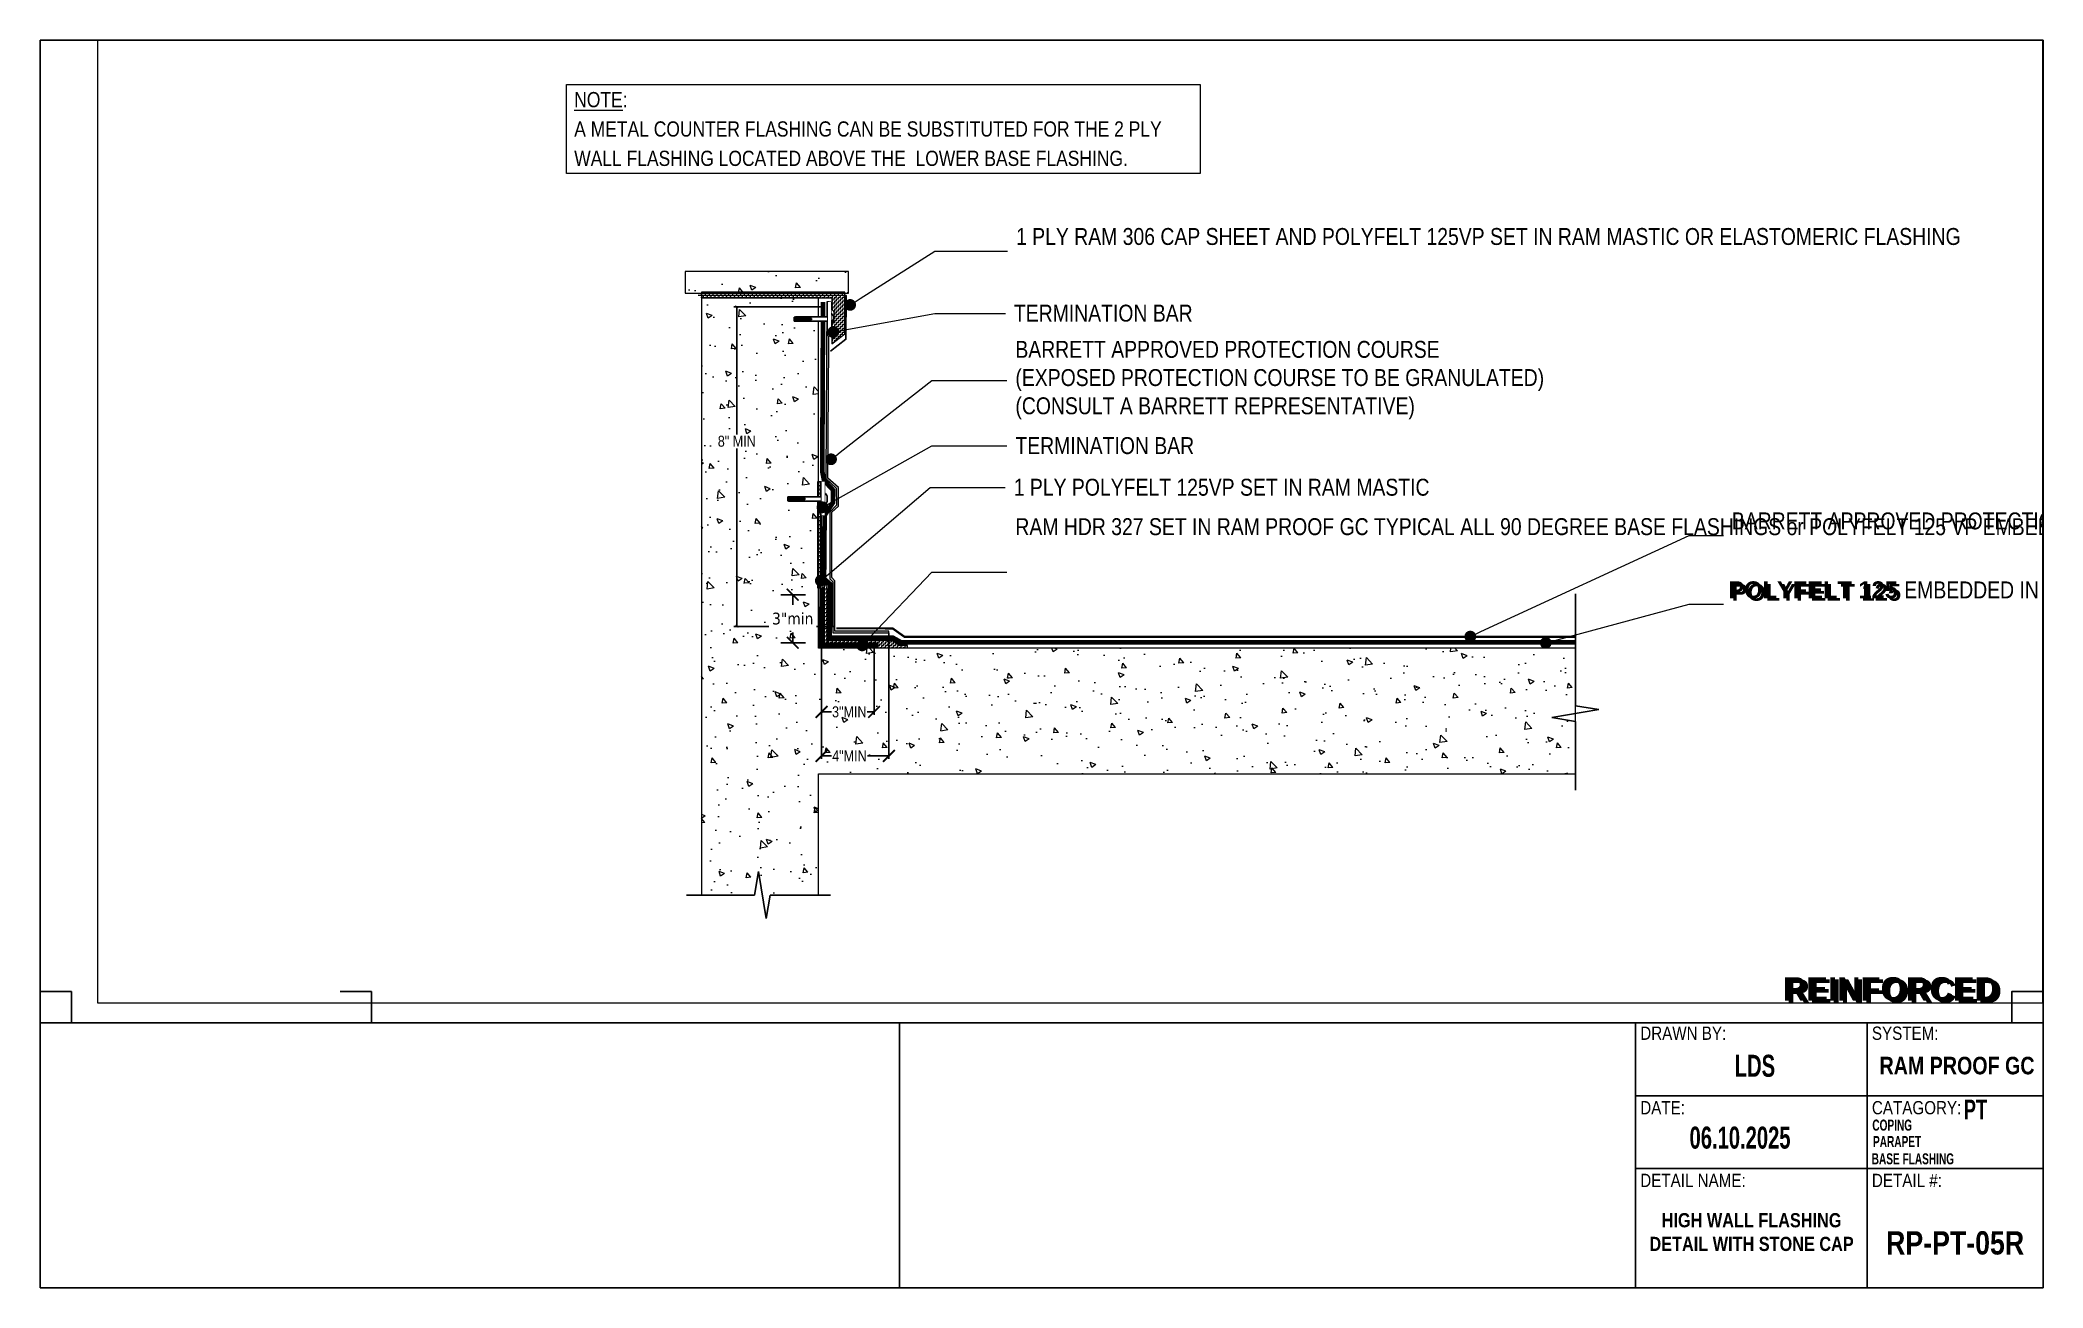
# Paper-space layout '11x17' of a CAD drawing. Header units: inches. Extents: x 0.6 to 16.6, y 0.6 to 10.6.
# The model-space entities are those that its viewports show. They can reach past a viewport. Long polylines and large blocks are cut down to what shows.
import ezdxf
from ezdxf import colors
from ezdxf.entities.mleader import LeaderData, LeaderLine
from ezdxf.math import Vec2, Vec3

# ---------------------------------------------------------------- set-up
doc = ezdxf.new("R2010")
doc.units = ezdxf.units.IN
doc.header["$MEASUREMENT"] = 0
doc.set_wipeout_variables(frame=1)
doc.linetypes.add('Dashed - Dense', pattern=[0.8, 0.5, -0.3])
doc.linetypes.add('Wipeout_Contour', pattern=[39.370079, 0, -39.370079])
for name, color, linetype, lineweight in [('Dimensions', 20, 'Continuous', 0), ('Drainage Mat', 191, 'Continuous', 0), ('Others', 190, 'Continuous', 0), ('RAM HDR 327', 63, 'Continuous', 0), ('Ram Mastic', 191, 'Continuous', 0), ('RamProof SYSTEM MESH', 7, 'Continuous', 0), ('Text', 20, 'Continuous', 0), ('Title Block Text', 20, 'Continuous', 0)]:
    doc.layers.add(name, color=color, linetype=linetype, lineweight=lineweight)
for name, color, linetype in [('Fastener', 94, 'Continuous'), ('SELF ADHERING BUTYL FLASHING TAPE', 10, 'Continuous'), ('Title Block Lines', 7, 'Continuous')]:
    doc.layers.add(name, color=color, linetype=linetype)
doc.layers.add('Metal', color=17, linetype='Continuous', true_color=0x803345)
doc.layers.add('Protection Course', color=99, linetype='Dashed - Dense', lineweight=0, true_color=0x216123)
doc.layers.add('RamProof SYSTEM LIQUID', color=140, linetype='Continuous', lineweight=0, true_color=0x00bfff)
doc.styles.add('Annotative', font='tahoma.ttf')
doc.styles.add('GENERATED_STYLE_1', font='ARIALN.TTF')
doc.styles.add('GENERATED_STYLE_6', font='ARIALNB.TTF')
doc.styles.add('GENERATED_STYLE_8', font='ARIALNB.TTF', dxfattribs={"width": 0.8})
doc.styles.get("Standard").update_dxf_attribs({"font": 'ARIALN.TTF'})
doc.dimstyles.new('Annotative', dxfattribs={"dimscale": 0, "dimtxt": 0.09375, "dimasz": 0.09375, "dimexe": 0.09375, "dimexo": 0.09375, "dimgap": 0.0625, "dimtad": 0, "dimtih": 1, "dimtoh": 1, "dimlfac": -1, "dimzin": 3, "dimdsep": 46, "dimlunit": 4, "dimtxsty": 'Annotative', "dimblk": 'ARCHTICK', "dimcen": 0.09, "dimclrd": 256, "dimclre": 256, "dimclrt": 256, "dimadec": 0, "dimazin": 2, "dimtfac": 1, "dimtix": 1, "dimtofl": 0, "dimtmove": 1, "dimatfit": 1, "dimldrblk": 'CLOSEDBLANK', "dimfxl": 1, "dimtfill": 1, "dimtolj": 1, "dimtzin": 0, "dimarcsym": 0})
doc.dimstyles.get("Standard").update_dxf_attribs({"dimtxt": 0.18, "dimasz": 0.18, "dimexe": 0.18, "dimexo": 0.0625, "dimgap": 0.09, "dimtad": 0, "dimtih": 1, "dimtoh": 1, "dimdec": 4, "dimzin": 0, "dimdsep": 46, "dimtxsty": 'Standard', "dimcen": 0.09, "dimadec": 0, "dimazin": 0, "dimtfac": 1, "dimtdec": 4, "dimtofl": 0, "dimtmove": 0, "dimatfit": 3, "dimfxl": 1, "dimtolj": 1, "dimtzin": 0, "dimarcsym": 0})
pattern_1 = [(0, (-459.41706, 23.71209), (0.125, 0.125), [0.125, -0.125]), (90, (-459.29206, 23.71209), (-0.125, 0.125), [0.125, -0.125])]

psp = doc.layouts.new('11x17')

# ---------------------------------------------------------------- texts
at = {"layer": 'RamProof SYSTEM LIQUID', "linetype": 'Continuous', "insert": (13.928, 2.88), "char_height": 0.18612, "width": 2.30042, "attachment_point": 7, "style": 'GENERATED_STYLE_6'}
psp.add_mtext('\\A1;\\pxqr;{\\fArial|b1|i0|c0|p34;REINFORCED}', dxfattribs=at)
at = {"layer": 'Text', "linetype": 'Continuous', "insert": (13.899, 2.897), "char_height": 0.18612, "width": 2.30042, "attachment_point": 7, "style": 'GENERATED_STYLE_6'}
psp.add_mtext('\\A1;\\pxqr;{\\fArial|b1|i0|c0|p34;REINFORCED}', dxfattribs=at)
at = {"layer": 'Text', "linetype": 'Continuous', "insert": (15.354, 1.861), "char_height": 0.08785, "attachment_point": 8, "style": 'GENERATED_STYLE_8'}
psp.add_mtext('\\A1;\\pxqc;COPING', dxfattribs=at)
at = {"layer": 'Title Block Text', "linetype": 'Continuous', "attachment_point": 8, "style": 'GENERATED_STYLE_8'}
for s, insert, char_height in [('\\A1;\\pxqc;LDS', (14.259, 2.289), 0.17569), ('\\A1;{\\fArial|b1|i0|c0|p34;RAM PROOF GC}', (15.871, 2.309), 0.14028), ('\\A1;\\pxqc;PT', (16.018, 1.951), 0.15872), ('\\A1;06.10.2025', (14.14, 1.716), 0.17569), ('\\A1;\\pxqc;PARAPET', (15.393, 1.731), 0.08785), ('\\A1;\\pxqc;BASE FLASHING', (15.519, 1.592), 0.08785)]:
    psp.add_mtext(s, dxfattribs=dict(at, insert=insert, char_height=char_height))
at = {"layer": 'Title Block Text', "linetype": 'Continuous', "style": 'GENERATED_STYLE_6'}
for s, insert, char_height, width, attachment_point in [('\\A1;HIGH WALL FLASHING DETAIL WITH STONE CAP', (14.232, 1.204), 0.11329, 1.86694, 2), ('\\A1;RP-PT-05R', (15.305, 0.871), 0.18612, 0.9255, 7)]:
    psp.add_mtext(s, dxfattribs=dict(at, insert=insert, char_height=char_height, width=width, attachment_point=attachment_point))

msp = doc.modelspace()

# ---------------------------------------------------------------- texts
at = {"layer": 'RamProof SYSTEM LIQUID', "insert": (66.70142, 22.03178), "char_height": 1.08, "attachment_point": 1}
msp.add_mtext('{\\fArial|b1|i0|c0|p34;\\C140;\\c16760576;POLYFELT 125}', dxfattribs=at)
at = {"layer": 'RamProof SYSTEM MESH', "insert": (66.49833, 22.19214), "char_height": 1.08, "width": 12.6796619, "attachment_point": 1}
msp.add_mtext('{\\fArial|b1|i0|c0|p34;POLYFELT 125}', dxfattribs=at)
at = {"layer": 'Text', "linetype": 'Continuous', "insert": (-7.16492, 48.68762), "char_height": 0.97222222, "width": 39.4566205, "attachment_point": 7, "line_spacing_factor": 1.156004, "style": 'GENERATED_STYLE_1', "bg_fill": 16, "box_fill_scale": 1.5, "bg_fill_color": 256, "bg_fill_transparency": 0}
msp.add_mtext('\\A1;\\pxql;{\\LNOTE}:\\P\\pq*;A METAL COUNTER FLASHING CAN BE SUBSTITUTED FOR THE 2 PLY WALL FLASHING LOCATED ABOVE THE  LOWER BASE FLASHING.', dxfattribs=at)

# ---------------------------------------------------------------- blocks, each defined once
blk = doc.blocks.new('Barrett Title Block LDS')
h = blk.add_hatch()
h.set_pattern_fill('HONEY', color=160, scale=2)
h.set_pattern_definition([(0, (-14.79494, -0.4674), (0.375, 0.2165064), [0.25, -0.5]), (120, (-14.79494, -0.4674), (-0.375, 0.2165064), [0.25, -0.5]), (60, (-14.79494, -0.4674), (8e-17, 0.4330127), [-0.5, 0.25])])
h.paths.add_polyline_path([(7.134, 2.152), (7.147, 2.152), (7.147, 2.143), (7.134, 2.143)])
at = {"layer": 'Ram Mastic'}
h = blk.add_hatch(dxfattribs=at)
h.set_pattern_fill('HONEY', color=256, scale=1.714998)
h.set_pattern_definition([(0, (-13.46107, 1.3637), (0.3215622, 0.185654), [0.214375, -0.4287496]), (120, (-13.46107, 1.3637), (-0.3215622, 0.185654), [0.214375, -0.4287496]), (60, (-13.46107, 1.3637), (7e-17, 0.371308), [-0.4287496, 0.214375])])
h.paths.add_polyline_path([(3.733, 2.342), (3.773, 2.342), (3.773, 2.31), (3.733, 2.31)])
h = blk.add_hatch(dxfattribs=at)
h.set_pattern_fill('HONEY', color=256, scale=1.714998)
h.set_pattern_definition([(0, (-13.63047, 0.7278), (0.3215622, 0.185654), [0.214375, -0.4287496]), (120, (-13.63047, 0.7278), (-0.3215622, 0.185654), [0.214375, -0.4287496]), (60, (-13.63047, 0.7278), (7e-17, 0.371308), [-0.4287496, 0.214375])])
h.paths.add_polyline_path([(3.458, 0.971), (3.498, 0.971), (3.498, 0.916), (3.458, 0.916)])
at = {"layer": 'SELF ADHERING BUTYL FLASHING TAPE', "linetype": 'Continuous'}
h = blk.add_hatch(dxfattribs=at)
h.set_pattern_fill('ANSI31', color=30)
h.set_pattern_definition([(45, (0.74292, 1.41906), (-0.0883883, 0.0883883), [])])
h.paths.add_polyline_path([(6.83, 1.08), (6.835, 1.068), (6.838, 1.057), (6.86, 1.066), (6.858, 1.074), (6.853, 1.086), (6.847, 1.099), (6.838, 1.106), (6.818, 1.099), (6.824, 1.093)])
h = blk.add_hatch(dxfattribs=at)
h.set_pattern_fill('ANSI31', color=30)
h.set_pattern_definition([(45, (0.74292, 1.26022), (-0.0883883, 0.0883883), [])])
h.paths.add_polyline_path([(6.83, 0.921), (6.835, 0.909), (6.838, 0.898), (6.86, 0.908), (6.858, 0.915), (6.853, 0.927), (6.847, 0.94), (6.838, 0.947), (6.818, 0.94), (6.824, 0.934)])
at = {"layer": 'Title Block Lines', "linetype": 'Continuous'}
for p, q in [((16.489, 10.488), (0.51, 10.488)), ((0.51, 10.488), (0.51, 0.533)), ((7.367, 2.647), (16.489, 2.647)), ((13.238, 0.533), (13.238, 2.647)), ((15.086, 0.533), (15.086, 2.647)), ((0.51, 0.533), (16.489, 0.533)), ((3.948, 0.533), (13.903, 0.533))]:
    blk.add_line(p, q, dxfattribs=at)
at = {"layer": 'Title Block Lines'}
for points in [[(16.489, 10.488), (16.489, 0.533)], [(7.367, 2.647), (0.51, 2.647)], [(7.367, 2.647), (7.367, 0.533)], [(13.238, 2.647), (13.238, 0.533)], [(16.489, 2.287), (16.489, 1.41)], [(16.489, 2.287), (16.489, 0.533)], [(16.489, 2.066), (13.238, 2.066)], [(16.489, 1.486), (13.238, 1.486)]]:
    blk.add_lwpolyline(points, dxfattribs=at)
at = {"layer": 'Title Block Lines', "linetype": 'Continuous', "char_height": 0.10572, "attachment_point": 1, "style": 'GENERATED_STYLE_1'}
for s, insert in [('\\A1;\\pxql;DRAWN BY:', (13.276, 2.618)), ('\\A1;\\pxql;SYSTEM:', (15.124, 2.618)), ('\\A1;\\pxql;DATE:', (13.276, 2.024)), ('\\A1;\\pxql;CATAGORY:', (15.124, 2.024)), ('\\A1;\\pxql;DETAIL NAME:', (13.276, 1.444)), ('\\A1;\\pxql;DETAIL #:', (15.124, 1.444))]:
    blk.add_mtext(s, dxfattribs=dict(at, insert=insert))
blk = doc.blocks.new('_ArchTick')
at = {"color": 0, "linetype": 'ByBlock', "const_width": 0.15}
blk.add_lwpolyline([(-0.5, -0.5), (0.5, 0.5)], dxfattribs=at)
blk = doc.blocks.new('*D10')
at = {"layer": 'Defpoints', "color": 0, "transparency": 16777216}
for p in [(3.21, 39.72), (8.66, 39.72), (9.48, 19.32)]:
    blk.add_point(p, dxfattribs=at)
at = {"layer": 'Dimensions', "color": 0, "lineweight": -2, "transparency": 16777216}
for p, q in [((8.6, 39.72), (3.03, 39.72)), ((3.21, 39.72), (3.21, 31.57)), ((3.21, 19.32), (3.21, 30.68)), ((9.42, 19.32), (3.03, 19.32))]:
    blk.add_line(p, q, dxfattribs=at)
at = {"layer": 'Dimensions', "color": 0, "lineweight": -2, "transparency": 16777216, "xscale": 0.18, "yscale": 0.18, "zscale": 0.18}
for p, rotation in [((3.21, 39.72), 90), ((3.21, 19.32), 270)]:
    blk.add_blockref('_ArchTick', p, dxfattribs=dict(at, rotation=rotation))
at = {"layer": 'Dimensions', "color": 0, "transparency": 16777216, "insert": (3.21, 31.13), "char_height": 0.7, "attachment_point": 5}
blk.add_mtext('\\A1;8" MIN', dxfattribs=at)
blk = doc.blocks.new('*D8')
at = {"layer": 'Defpoints', "color": 0, "transparency": 16777216}
for p in [(8.62, 18.29), (12.92, 18.96), (12.92, 11.05)]:
    blk.add_point(p, dxfattribs=at)
at = {"layer": 'Dimensions', "color": 0, "lineweight": -2, "transparency": 16777216}
for p, q in [((8.62, 18.22), (8.62, 10.87)), ((12.92, 18.9), (12.92, 10.87)), ((8.62, 11.05), (9.25, 11.05)), ((12.92, 11.05), (11.55, 11.05))]:
    blk.add_line(p, q, dxfattribs=at)
at = {"layer": 'Dimensions', "color": 0, "lineweight": -2, "transparency": 16777216, "xscale": 0.75, "yscale": 0.75, "zscale": 0.75, "rotation": 180}
blk.add_blockref('_ArchTick', (8.62, 11.05), dxfattribs=at)
at = {"layer": 'Dimensions', "color": 0, "lineweight": -2, "transparency": 16777216, "xscale": 0.75, "yscale": 0.75, "zscale": 0.75}
blk.add_blockref('_ArchTick', (12.92, 11.05), dxfattribs=at)
at = {"layer": 'Dimensions', "color": 0, "transparency": 16777216, "insert": (10.4, 11.05), "char_height": 0.7, "attachment_point": 5}
blk.add_mtext('\\A1;4"MIN', dxfattribs=at)
blk = doc.blocks.new('*D9')
at = {"layer": 'Defpoints', "color": 0, "transparency": 16777216}
for p in [(8.62, 18.29), (11.97, 18.24), (11.97, 13.86)]:
    blk.add_point(p, dxfattribs=at)
at = {"layer": 'Dimensions', "color": 0, "lineweight": -2, "transparency": 16777216}
for p, q in [((8.62, 18.22), (8.62, 13.68)), ((11.97, 18.18), (11.97, 13.68)), ((8.62, 13.86), (9.25, 13.86)), ((11.97, 13.86), (11.53, 13.86))]:
    blk.add_line(p, q, dxfattribs=at)
at = {"layer": 'Dimensions', "color": 0, "lineweight": -2, "transparency": 16777216, "xscale": 0.75, "yscale": 0.75, "zscale": 0.75, "rotation": 180}
blk.add_blockref('_ArchTick', (8.62, 13.86), dxfattribs=at)
at = {"layer": 'Dimensions', "color": 0, "lineweight": -2, "transparency": 16777216, "xscale": 0.75, "yscale": 0.75, "zscale": 0.75}
blk.add_blockref('_ArchTick', (11.97, 13.86), dxfattribs=at)
at = {"layer": 'Dimensions', "color": 0, "transparency": 16777216, "insert": (10.39, 13.86), "char_height": 0.7, "attachment_point": 5}
blk.add_mtext('\\A1;3"MIN', dxfattribs=at)
blk = doc.blocks.new('zamac')
blk.add_wipeout([(-2.34, 0.12), (-2.27, 0.14), (0, 0.14), (0, -0.14), (-2.27, -0.14), (-2.34, -0.12)])
at = {"color": 0, "linetype": 'Continuous', "ltscale": 1.75}
for points in [[(-2.27, 0.04), (-2.27, 0.14), (-2.34, 0.12), (-2.34, -0.12), (-2.27, -0.14), (-2.27, -0.04)], [(-2.34, -0.04), (-1.25, -0.04), (-1.25, 0.04), (-2.34, 0.04)], [(-2.27, 0.14), (0, 0.14)], [(0, -0.14), (-2.27, -0.14)]]:
    blk.add_lwpolyline(points, dxfattribs=at)
blk.add_lwpolyline([(0, -0.35), (0, 0.35), (0.02, 0.35, -0.236068), (0.05, 0.34), (0.15, 0.21, -0.162278), (0.16, 0.18), (0.16, -0.18, -0.162278), (0.15, -0.21), (0.05, -0.34, -0.236068), (0.02, -0.35)], format="xyb", close=True, dxfattribs=at)
blk = doc.blocks.new('flat term')
at = {"layer": 'Fastener'}
blk.add_blockref('zamac', (476.02, 15.02), dxfattribs=at)
at = {"layer": 'Drainage Mat'}
blk.add_lwpolyline([(476.02, 13.96), (475.83, 13.96), (475.83, 16.12), (476.02, 16.12)], close=True, dxfattribs=at)
blk.add_wipeout([(476.02, 13.96), (475.83, 13.96), (475.83, 16.12), (476.02, 16.12)]).dxf.layer = 'Fastener'
blk = doc.blocks.new('*D11')
at = {"layer": 'Defpoints', "color": 0, "transparency": 16777216}
for p in [(8.35, 21.34), (6.78, 18.27), (8.35, 18.27)]:
    blk.add_point(p, dxfattribs=at)
at = {"layer": 'Dimensions', "lineweight": -2, "transparency": 16777216}
for p, q in [((7.6, 21.34), (6.03, 21.34)), ((6.78, 21.34), (6.78, 20.7)), ((7.6, 18.27), (6.03, 18.27)), ((6.78, 18.27), (6.78, 18.92))]:
    blk.add_line(p, q, dxfattribs=at)
at = {"layer": 'Dimensions', "lineweight": -2, "transparency": 16777216, "xscale": 0.75, "yscale": 0.75, "zscale": 0.75}
for p, rotation in [((6.78, 21.34), 90), ((6.78, 18.27), 270)]:
    blk.add_blockref('_ArchTick', p, dxfattribs=dict(at, rotation=rotation))
at = {"layer": 'Dimensions', "transparency": 16777216, "insert": (6.78, 19.81), "char_height": 0.75, "attachment_point": 5, "style": 'Annotative', "bg_fill": 3, "box_fill_scale": 1.25, "bg_fill_color": 9, "bg_fill_true_color": 13158600, "bg_fill_transparency": 0}
blk.add_mtext('\\A1;3"min', dxfattribs=at)
blk = doc.blocks.new('_ClosedBlank')
at = {"color": 0, "linetype": 'ByBlock', "lineweight": -2}
for p, q in [((-1, 0.2), (0, 0)), ((-1, 0.2), (-1, -0.2)), ((0, 0), (-1, -0.2))]:
    blk.add_line(p, q, dxfattribs=at)
blk = doc.blocks.new('_Dot')
at = {"color": 0, "linetype": 'ByBlock', "lineweight": -2}
blk.add_line((-0.5, 0), (-1, 0), dxfattribs=at)
at = {"color": 0, "linetype": 'ByBlock', "const_width": 0.5}
blk.add_lwpolyline([(-0.25, 0, 1), (0.25, 0, 1)], format="xyb", close=True, dxfattribs=at)

# ---------------------------------------------------------------- dimensions: what is measured, and where the dimension line sits
at = {"layer": 'Dimensions'}
dim = msp.add_linear_dim(base=(3.20753, 39.72097), p1=(9.48048, 19.31956), p2=(8.66214, 39.72097), angle=90, text='8" MIN', dimstyle='Standard', override={"dimscale": 0, "dimtxt": 0.7, "dimblk1": 'ArchTick', "dimblk2": 'ArchTick', "dimsah": 1}, dxfattribs=at)
dim.commit()
dim.dimension.update_dxf_attribs({"geometry": '*D10', "text_midpoint": (3.20753, 31.12643), "dimtype": 160})
for base, p2, text, picture, middle in [((12.91905, 11.05199), (12.91905, 18.96145), '4"MIN', '*D8', (10.40037, 11.05199)), ((11.96812, 13.86144), (11.96812, 18.24096), '3"MIN', '*D9', (10.39233, 13.86144))]:
    dim = msp.add_linear_dim(base=base, p1=(8.61605, 18.28709), p2=p2, text=text, dimstyle='Standard', override={"dimtxt": 0.7, "dimasz": 0.75, "dimblk1": 'ArchTick', "dimblk2": 'ArchTick', "dimsah": 1}, dxfattribs=at)
    dim.commit()
    dim.dimension.update_dxf_attribs({"geometry": picture, "text_midpoint": middle, "dimtype": 160})

# ---------------------------------------------------------------- hatches: boundary and pattern name
at = {"layer": 'Others'}
h = msp.add_hatch(dxfattribs=at)
h.set_pattern_fill('CONCRETE___STRUCTURAL_0002', color=256, style=0, pattern_type=2)
h.set_pattern_definition([(130, (48.2873, 10.6982), (3.64368, 0.31878), [0.381, -4.191]), (185, (48.2873, 10.6982), (0.70486, 3.82114), [0.3048, -3.3528]), (79.5486, (47.9837, 10.6716), (-2.93883, 3.50235), [0.3238, -3.5618]), (133.816, (48.2873, 11.714), (5.4216, 0.84084), [0.5715, -6.2865]), (83.364, (47.8355, 11.644), (-4.7481, 4.9485), [0.4857, -5.3427]), (188.816, (48.2873, 11.714), (-4.7481, 4.9485), [0.4572, -5.0292]), (159, (47.7793, 11.4602), (3.03229, 2.0453), [0.381, -4.191]), (214, (47.7793, 11.4602), (-1.23604, 3.68376), [0.3048, -3.3528]), (108.5486, (47.5266, 11.2898), (-4.26833, 1.63845), [0.3238, -3.5618]), (142.5, (48.2873, 10.6982), (-0.061772, 1.6911), [0, -3.31216, 0, -3.4036, 0, -3.3655]), (172.5, (48.2873, 10.6982), (-1.336393, 2.00361), [0, -1.94056, 0, -3.23596, 0, -1.2827]), (212.5, (49.4202, 10.6982), (2.711818, 0.11458), [0, -1.27, 0, -3.9624, 0, -5.2578]), (222.5, (49.9282, 10.6982), (-2.96259, 0.50853), [0, -1.651, 0, -2.63144, 0, -3.7338])])
h.paths.add_polyline_path([(10.34214, 40.5841), (10.34214, 41.96193), (-0.07448, 41.96193), (-0.07448, 40.5841)])
h = msp.add_hatch(dxfattribs=at)
h.set_pattern_fill('CONCRETE___STRUCTURAL_0002', color=256, style=0, pattern_type=2)
h.set_pattern_definition([(130, (48.5373, 10.9482), (3.64368, 0.31878), [0.381, -4.191]), (185, (48.5373, 10.9482), (0.70486, 3.82114), [0.3048, -3.3528]), (79.5486, (48.2337, 10.9216), (-2.93883, 3.50235), [0.3238, -3.5618]), (133.816, (48.5373, 11.964), (5.4216, 0.84084), [0.5715, -6.2865]), (83.364, (48.0855, 11.894), (-4.7481, 4.9485), [0.4857, -5.3427]), (188.816, (48.5373, 11.964), (-4.7481, 4.9485), [0.4572, -5.0292]), (159, (48.0293, 11.7102), (3.03229, 2.0453), [0.381, -4.191]), (214, (48.0293, 11.7102), (-1.23604, 3.68376), [0.3048, -3.3528]), (108.5486, (47.7766, 11.5398), (-4.26833, 1.63845), [0.3238, -3.5618]), (142.5, (48.5373, 10.9482), (-0.061772, 1.6911), [0, -3.31216, 0, -3.4036, 0, -3.3655]), (172.5, (48.5373, 10.9482), (-1.336393, 2.00361), [0, -1.94056, 0, -3.23596, 0, -1.2827]), (212.5, (49.6702, 10.9482), (2.711818, 0.11458), [0, -1.27, 0, -3.9624, 0, -5.2578]), (222.5, (50.1782, 10.9482), (-2.96259, 0.50853), [0, -1.651, 0, -2.63144, 0, -3.7338])])
h.paths.add_polyline_path([(0.9574, 0.24511), (8.41841, 0.24511), (8.41841, 9.90551), (56.72982, 9.90551), (56.72982, 17.93584), (8.41841, 17.93584), (8.41841, 40.2753), (0.9574, 40.2753)])
at = {"layer": 'Protection Course'}
h = msp.add_hatch(dxfattribs=at)
h.set_pattern_fill('AGGREGAT', color=256, scale=0.3, pattern_type=2)
h.set_pattern_definition([(0, (-459.41706, 23.7121), (0.3, 0.3), [0.03, -0.045, 0.015, -0.045, 0.015, -0.15]), (0, (-459.26706, 23.7421), (0.3, 0.3), [0.015, -0.285]), (0, (-459.35706, 23.7571), (0.3, 0.3), [0.015, -0.03, 0.015, -0.24]), (0, (-459.20706, 23.7721), (0.3, 0.3), [0.03, -0.27]), (0, (-459.17706, 23.7871), (0.3, 0.3), [0.015, -0.285]), (0, (-459.26706, 23.8171), (0.3, 0.3), [0.03, -0.27]), (0, (-459.41706, 23.8321), (0.3, 0.3), [0.015, -0.03, 0.015, -0.075, 0.045, -0.12]), (0, (-459.20706, 23.8621), (0.3, 0.3), [0.03, -0.27]), (0, (-459.38706, 23.8771), (0.3, 0.3), [0.03, -0.015, 0.015, -0.12, 0.015, -0.105]), (0, (-459.40206, 23.8921), (0.3, 0.3), [0.015, -0.285]), (0, (-459.29706, 23.9071), (0.3, 0.3), [0.015, -0.015, 0.015, -0.255]), (0, (-459.34206, 23.9221), (0.3, 0.3), [0.015, -0.285]), (0, (-459.14706, 23.9371), (0.3, 0.3), [0.015, -0.285]), (0, (-459.28206, 23.9521), (0.3, 0.3), [0.015, -0.12, 0.015, -0.15]), (0, (-459.28206, 23.9671), (0.3, 0.3), [0.03, -0.27]), (0, (-459.22206, 23.9821), (0.3, 0.3), [0.03, -0.27]), (0, (-459.40206, 23.9971), (0.3, 0.3), [0.015, -0.18, 0.03, -0.075]), (90, (-459.41706, 23.8471), (-0.3, 0.3), [0.06, -0.06, 0.03, -0.15]), (90, (-459.40206, 23.8471), (-0.3, 0.3), [0.015, -0.105, 0.03, -0.15]), (90, (-459.38706, 23.7721), (-0.3, 0.3), [0.045, -0.255]), (90, (-459.37206, 23.7721), (-0.3, 0.3), [0.03, -0.27]), (90, (-459.35706, 23.7271), (-0.3, 0.3), [0.015, -0.18, 0.015, -0.015, 0.03, -0.045]), (90, (-459.32706, 23.7271), (-0.3, 0.3), [0.015, -0.105, 0.015, -0.165]), (90, (-459.31206, 23.8471), (-0.3, 0.3), [0.03, -0.045, 0.015, -0.015, 0.03, -0.165]), (90, (-459.29706, 23.7871), (-0.3, 0.3), [0.03, -0.165, 0.015, -0.09]), (90, (-459.28206, 23.7271), (-0.3, 0.3), [0.015, -0.015, 0.03, -0.24]), (90, (-459.25206, 23.9221), (-0.3, 0.3), [0.015, -0.285]), (90, (-459.23706, 23.9221), (-0.3, 0.3), [0.03, -0.03, 0.015, -0.015, 0.03, -0.18]), (90, (-459.22206, 23.7871), (-0.3, 0.3), [0.015, -0.015, 0.015, -0.03, 0.015, -0.21]), (90, (-459.17706, 23.8921), (-0.3, 0.3), [0.06, -0.24]), (90, (-459.16206, 23.8621), (-0.3, 0.3), [0.06, -0.045, 0.03, -0.165]), (90, (-459.14706, 23.7421), (-0.3, 0.3), [0.015, -0.045, 0.03, -0.21]), (90, (-459.13206, 23.7721), (-0.3, 0.3), [0.045, -0.255]), (45, (-459.29706, 23.71209), (0, 0.3), [0.021213, -0.40305107]), (45, (-459.13206, 23.72709), (0, 0.3), [0.021213, -0.36062507, 0.021213, -0.021213]), (45, (-459.32706, 23.74209), (0, 0.3), [0.021213, -0.169704, 0.021213, -0.21213407]), (45, (-459.25206, 23.74209), (0, 0.3), [0.021213, -0.33941207, 0.021213, -0.042426]), (45, (-459.23706, 23.74209), (0, 0.3), [0.042426, -0.169704, 0.042426, -0.16970807]), (45, (-459.31206, 23.77209), (0, 0.3), [0.02121, -0.19092, 0.02121, -0.02121, 0.02121, -0.14850407]), (45, (-459.16206, 23.78709), (0, 0.3), [0.021213, -0.021213, 0.021213, -0.36062507]), (45, (-459.37206, 23.80209), (0, 0.3), [0.021213, -0.254556, 0.021213, -0.12728207]), (45, (-459.13206, 23.83209), (0, 0.3), [0.02121, -0.02121, 0.02121, -0.084852, 0.02121, -0.25457207]), (45, (-459.31206, 23.87709), (0, 0.3), [0.021213, -0.40305107]), (45, (-459.38706, 23.89209), (0, 0.3), [0.0424263, -0.38183777]), (45, (-459.41706, 23.92209), (0, 0.3), [0.021213, -0.021213, 0.021213, -0.36062507]), (45, (-459.25206, 23.96709), (0, 0.3), [0.021213, -0.40305107]), (45, (-459.16206, 23.99709), (0, 0.3), [0.021213, -0.40305107]), (135, (-459.28206, 23.74209), (2e-17, 0.3), [0.021213, -0.40305107]), (135, (-459.26706, 23.74209), (2e-17, 0.3), [0.021213, -0.40305107]), (135, (-459.35706, 23.75709), (2e-17, 0.3), [0.021213, -0.084852, 0.042426, -0.27577307]), (135, (-459.41706, 23.75709), (2e-17, 0.3), [0.021213, -0.40305107]), (135, (-459.22206, 23.80209), (2e-17, 0.3), [0.021213, -0.16970562, 0.021213, -0.21213245]), (135, (-459.20706, 23.80209), (2e-17, 0.3), [0.02121, -0.12729, 0.02121, -0.12726, 0.02121, -0.10608407]), (135, (-459.38706, 23.81709), (2e-17, 0.3), [0.021213, -0.40305107]), (135, (-459.14706, 23.83209), (2e-17, 0.3), [0.04242, -0.106065, 0.02121, -0.02121, 0.02121, -0.21214907]), (135, (-459.34206, 23.87709), (2e-17, 0.3), [0.021213, -0.40305107]), (135, (-459.22206, 23.87709), (2e-17, 0.3), [0.0424263, -0.38183777]), (135, (-459.20706, 23.87709), (2e-17, 0.3), [0.021213, -0.40305107]), (135, (-459.29706, 23.90709), (2e-17, 0.3), [0.021213, -0.40305107]), (135, (-459.38706, 23.95209), (2e-17, 0.3), [0.021213, -0.40305107]), (135, (-459.14706, 23.95209), (2e-17, 0.3), [0.021213, -0.40305107]), (26.56505, (-459.38706, 23.71209), (0.3, 1e-10), [0.03354, -0.6372804]), (26.56505, (-459.41706, 23.74209), (0.3, 1e-10), [0.03354, -0.6372804]), (26.56505, (-459.41706, 23.75709), (0.3, 1e-10), [0.03354, -0.6372804]), (26.56505, (-459.34206, 23.75709), (0.3, 1e-10), [0.03354, -0.6372804]), (26.56505, (-459.35706, 23.81709), (0.3, 1e-10), [0.03354, -0.6372804]), (26.56505, (-459.35706, 23.83209), (0.3, 1e-10), [0.03354, -0.6372804]), (26.56505, (-459.29706, 23.89209), (0.3, 1e-10), [0.03354, -0.6372804]), (26.56505, (-459.28206, 23.90709), (0.3, 1e-10), [0.03354, -0.6372804]), (26.56505, (-459.40206, 23.93709), (0.3, 1e-10), [0.03354, -0.6372804]), (26.56505, (-459.31206, 23.93709), (0.3, 1e-10), [0.03354, -0.6372804]), (63.43495, (-459.16206, 23.71209), (2e-11, 0.3), [0.03354, -0.6372804]), (63.43495, (-459.23706, 23.75709), (2e-11, 0.3), [0.03354, -0.6372804]), (63.43495, (-459.28206, 23.78709), (2e-11, 0.3), [0.03354, -0.6372804]), (63.43495, (-459.23706, 23.83209), (2e-11, 0.3), [0.03354, -0.6372804]), (63.43495, (-459.22206, 23.83209), (2e-11, 0.3), [0.03354, -0.6372804]), (63.43495, (-459.32706, 23.87709), (2e-11, 0.3), [0.03354, -0.6372804]), (63.43495, (-459.35706, 23.89209), (2e-11, 0.3), [0.03354, -0.6372804]), (63.43495, (-459.23706, 23.95209), (2e-11, 0.3), [0.03354, -0.6372804]), (63.43495, (-459.35706, 23.98209), (2e-11, 0.3), [0.03354, -0.6372804]), (116.56505, (-459.40206, 23.89209), (-1e-10, 0.3), [0.03354, -0.6372804]), (116.56505, (-459.22206, 23.89209), (-1e-10, 0.3), [0.03354, -0.6372804]), (116.56505, (-459.41706, 23.90709), (-1e-10, 0.3), [0.03354, -0.6372804]), (116.56505, (-459.17706, 23.95209), (-1e-10, 0.3), [0.03354, -0.6372804]), (116.56505, (-459.37206, 23.96709), (-1e-10, 0.3), [0.03354, -0.6372804]), (116.56505, (-459.31206, 23.98209), (-1e-10, 0.3), [0.03354, -0.6372804]), (153.43495, (-459.29706, 23.71209), (-0.3, 1e-10), [0.03354, -0.6372804]), (153.43495, (-459.35706, 23.74209), (-0.3, 1e-10), [0.03354, -0.6372804]), (153.43495, (-459.14706, 23.75709), (-0.3, 1e-10), [0.03354, -0.6372804]), (153.43495, (-459.17706, 23.78709), (-0.3, 1e-10), [0.03354, -0.6372804]), (153.43495, (-459.29706, 23.81709), (-0.3, 1e-10), [0.03354, -0.6372804]), (153.43495, (-459.37206, 23.83209), (-0.3, 1e-10), [0.03354, -0.6372804]), (153.43495, (-459.28206, 23.83209), (-0.3, 1e-10), [0.03354, -0.6372804]), (153.43495, (-459.32706, 23.86209), (-0.3, 1e-10), [0.03354, -0.6372804]), (153.43495, (-459.32706, 23.93709), (-0.3, 1e-10), [0.03354, -0.6372804]), (153.43495, (-459.41706, 23.99709), (-0.3, 1e-10), [0.03354, -0.6372804]), (153.43495, (-459.23706, 23.99709), (-0.3, 1e-10), [0.03354, -0.6372804]), (153.43495, (-459.20706, 23.99709), (-0.3, 1e-10), [0.03354, -0.6372804])])
h.paths.add_polyline_path([(9.14306, 22.35982), (9.34401, 22.15934), (9.34401, 19.02269), (9.3463, 19.02269), (9.3463, 18.90021), (12.91905, 18.90021), (12.91905, 19.02269), (9.47474, 19.02269), (9.47474, 22.22591), (9.26767, 22.43249), (9.26767, 26.59807), (9.70026, 26.99339), (9.70704, 28.17571), (9.01525, 28.78286), (9.10261, 40.02332), (8.95151, 40.02671), (8.88653, 28.75011), (9.56133, 28.13918), (9.56884, 27.04491), (9.14382, 26.6126)])
at = {"layer": 'Ram Mastic'}
h = msp.add_hatch(dxfattribs=at)
h.set_pattern_fill('ZIGZAG', color=256)
h.set_pattern_definition(pattern_1)
h.paths.add_polyline_path([(8.57111, 28.54871), (8.35453, 28.54871), (8.35453, 21.78108), (8.77935, 21.78108), (8.77935, 18.27575), (8.97607, 18.27575), (8.97168, 21.93706), (8.57261, 22.23386)])
h = msp.add_hatch(dxfattribs=at)
h.set_pattern_fill('ZIGZAG', color=256)
h.set_pattern_definition(pattern_1)
h.paths.add_polyline_path([(14.11072, 18.10076), (13.58314, 18.10536), (13.12198, 18.40544), (8.97607, 18.41004), (8.97607, 18.27575), (12.2167, 18.27575), (12.2167, 17.95504), (14.11072, 17.95504)])

# ---------------------------------------------------------------- linework, layer by layer
at = {"linetype": 'Continuous'}
for p, q in [((56.72978, 21.40526), (56.72982, 14.25526)), ((56.72982, 14.25526), (58.22983, 14.00527)), ((58.22983, 14.00527), (55.22983, 13.50525)), ((55.22983, 13.50525), (56.72983, 13.25526)), ((56.72983, 13.25526), (56.72985, 8.8681))]:
    msp.add_line(p, q, dxfattribs=at)
at = {"layer": 'Metal', "linetype": 'Continuous'}
msp.add_lwpolyline([(9.18649, 36.87363), (10.17896, 37.64154), (10.18313, 40.43948), (0.74778, 40.45352)], dxfattribs=at)
at = {"layer": 'Others', "flags": 128}
for points in [[(10.34214, 40.5841), (10.34214, 41.96193), (-0.07448, 41.96193), (-0.07448, 40.5841)], [(0.9574, 0.24511), (8.41841, 0.24511), (8.41841, 9.90551), (56.72982, 9.90551), (56.72982, 17.93584), (8.41841, 17.93584), (8.41841, 40.2753), (0.9574, 40.2753)]]:
    msp.add_lwpolyline(points, close=True, dxfattribs=at)
at = {"layer": 'Protection Course', "linetype": 'Continuous', "flags": 128}
msp.add_lwpolyline([(9.14306, 22.35982), (9.34401, 22.15934), (9.34401, 19.02269), (9.3463, 19.02269), (9.3463, 18.90021), (12.91905, 18.90021), (12.91905, 19.02269), (9.47474, 19.02269), (9.47474, 22.22591), (9.26767, 22.43249), (9.26767, 26.59807), (9.70026, 26.99339), (9.70704, 28.17571), (9.01525, 28.78286), (9.10261, 40.02332), (8.95151, 40.02671), (8.88653, 28.75011), (9.56133, 28.13918), (9.56884, 27.04491), (9.14382, 26.6126)], close=True, dxfattribs=at)
at = {"layer": 'Protection Course', "linetype": 'Dashed - Dense', "ltscale": 0.2, "const_width": 0.14148}
msp.add_lwpolyline([(56.7298, 18.64528), (13.92054, 18.64528), (13.15434, 19.18844), (9.56813, 19.19394)], dxfattribs=at)
at = {"layer": 'RAM HDR 327', "const_width": 0.05}
msp.add_lwpolyline([(11.96812, 18.24096), (8.735, 18.23888), (8.75766, 21.34439)], dxfattribs=at)
at = {"layer": 'Ram Mastic'}
for points in [[(8.57111, 28.54871), (8.35453, 28.54871), (8.35453, 21.78108), (8.77935, 21.78108), (8.77935, 18.27575), (8.97607, 18.27575), (8.97168, 21.93706), (8.57261, 22.23386)], [(14.11072, 18.10076), (13.58314, 18.10536), (13.12198, 18.40544), (8.97607, 18.41004), (8.97607, 18.27575), (12.2167, 18.27575), (12.2167, 17.95504), (14.11072, 17.95504)]]:
    msp.add_lwpolyline(points, close=True, dxfattribs=at)
at = {"layer": 'RamProof SYSTEM LIQUID', "const_width": 0.3}
for points in [[(56.7298, 18.30177), (13.68852, 18.30177), (13.16169, 18.60004), (9.14106, 18.60004), (9.17347, 22.01204), (8.78094, 22.35382), (8.81522, 26.39767), (9.34376, 27.20607), (9.34376, 28.02776), (8.77662, 28.63552), (8.66506, 29.21502), (8.71695, 40.02099)], [(12.21127, 18.11309), (8.60806, 18.11044), (8.62253, 21.77998)]]:
    msp.add_lwpolyline(points, dxfattribs=at)
at = {"layer": 'RamProof SYSTEM MESH'}
for points in [[(56.7298, 18.26487), (13.68852, 18.26487), (13.16168, 18.56314), (9.14105, 18.56314), (9.17347, 21.97515), (8.78093, 22.31693), (8.81522, 26.39767), (9.34376, 27.16917), (9.34376, 28.02777), (8.77662, 28.63552), (8.66506, 29.21502), (8.71695, 39.9841)], [(14.11072, 18.10076), (13.61152, 18.13374), (13.11584, 18.42961), (8.99153, 18.42961), (8.98714, 21.95416), (8.61279, 22.28295), (8.61129, 28.55192)]]:
    msp.add_lwpolyline(points, dxfattribs=at)

msp.set_redraw_order([(e.dxf.handle, doc.entitydb.next_handle()) for e in msp.query("TEXT MTEXT ATTDEF DIMENSION ARC_DIMENSION")])  # texts and dimensions are drawn at this point

# ---------------------------------------------------------------- leaders
at = {"layer": 'Text'}
ml = msp.add_multileader_mtext('Standard', dxfattribs=at)
ml.set_content('1 PLY RAM 306 CAP SHEET AND POLYFELT 125VP SET IN RAM MASTIC OR ELASTOMERIC FLASHING', color=256)
ml.set_leader_properties(color=256, lineweight=0)
ml.set_arrow_properties(name='DOT')
ml.build(insert=Vec2(0, 0))
ml.multileader.update_dxf_attribs({"text_left_attachment_type": 2, "text_right_attachment_type": 2, "dogleg_length": 0.36, "arrow_head_size": 0.75, "scale": 12})
ctx = ml.context
ctx.base_point, ctx.scale, ctx.char_height, ctx.arrow_head_size, ctx.landing_gap_size, ctx.plane_origin = Vec3(20.49268, 43.27189), 12, 1.08, 0.75, 0.54, Vec3(3.04167, 40.4501)
ctx.left_attachment, ctx.right_attachment = 2, 2
notes = []
notes.append((ctx, [(1, (1, 1, 0), (15.8563, 43.27189), (1, 0), 4.63638, [(0, [(10.44701, 39.83358)], 0, [])])]))
ctx.mtext.insert, ctx.mtext.width, ctx.mtext.flow_direction = Vec3(21.03268, 44.74025), 32.3779897, 5
ml = msp.add_multileader_mtext('Standard', dxfattribs=at)
ml.set_content('RAM HDR 327 SET IN RAM PROOF GC TYPICAL ALL 90 DEGREE BASE FLASHINGS or POLYFELT 125 VP EMBEDDED IN RAM PROOF GC *(CONSULT A BARRETT REPRESENTATIVE)', color=256)
ml.set_leader_properties(color=256, lineweight=0)
ml.set_arrow_properties(name='DOT')
ml.build(insert=Vec2(0, 0))
ml.multileader.update_dxf_attribs({"text_left_attachment_type": 2, "text_right_attachment_type": 2, "dogleg_length": 0.36, "arrow_head_size": 0.75, "scale": 12})
ctx = ml.context
ctx.base_point, ctx.scale, ctx.char_height, ctx.arrow_head_size, ctx.landing_gap_size, ctx.plane_origin = Vec3(20.45192, 22.78476), 12, 1.08, 0.75, 0.54, Vec3(8.44736, 19.66121)
ctx.left_attachment, ctx.right_attachment = 2, 2
notes.append((ctx, [(1, (1, 1, 0), (15.66506, 22.78476), (1, 0), 4.78686, [(0, [(11.20856, 18.10272)], 0, [])])]))
ctx.mtext.insert, ctx.mtext.width, ctx.mtext.defined_height, ctx.mtext.flow_direction = Vec3(20.99192, 26.22183), 32.3467081, 4.8314, 5
ml = msp.add_multileader_mtext('Standard', dxfattribs=at)
ml.set_content('BARRETT APPROVED PROTECTION COURSE.', color=256)
ml.set_leader_properties(color=256, lineweight=0)
ml.set_arrow_properties(name='DOT')
ml.build(insert=Vec2(0, 0))
ml.multileader.update_dxf_attribs({"text_left_attachment_type": 2, "text_right_attachment_type": 2, "dogleg_length": 0.36, "arrow_head_size": 0.75, "scale": 12})
ctx = ml.context
ctx.base_point, ctx.scale, ctx.char_height, ctx.arrow_head_size, ctx.landing_gap_size, ctx.plane_origin = Vec3(66.1748, 25.11961), 12, 1.08, 0.75, 0.54, Vec3(60.25561, 18.64528)
ctx.left_attachment, ctx.right_attachment = 2, 2
notes.append((ctx, [(0, (1, 1, 0), (63.98835, 25.11961), (1, 0), 2.18645, [(0, [(50.02608, 18.66554)], 0, [])])]))
ctx.mtext.insert, ctx.mtext.width, ctx.mtext.flow_direction = Vec3(66.7148, 26.58797), 18.0121863, 5
ml = msp.add_multileader_mtext('Standard', dxfattribs=at)
ml.set_content('{\\C7;                                }EMBEDDED IN 60-120mils RAM PROOF GC ', color=256)
ml.set_leader_properties(color=256, lineweight=0)
ml.set_arrow_properties(name='DOT')
ml.build(insert=Vec2(0, 0))
ml.multileader.update_dxf_attribs({"text_left_attachment_type": 2, "text_right_attachment_type": 2, "dogleg_length": 0.36, "arrow_head_size": 0.75, "scale": 12})
ctx = ml.context
ctx.base_point, ctx.scale, ctx.char_height, ctx.arrow_head_size, ctx.landing_gap_size, ctx.plane_origin = Vec3(66.1748, 20.72763), 12, 1.08, 0.75, 0.54, Vec3(57.15243, 25.8303)
ctx.left_attachment, ctx.right_attachment = 2, 2
notes.append((ctx, [(0, (1, 1, 0), (63.98835, 20.72763), (1, 0), 2.18645, [(0, [(54.84115, 18.26487)], 0, [])])]))
ctx.mtext.insert, ctx.mtext.width, ctx.mtext.flow_direction = Vec3(66.7148, 22.18642), 18.6221271, 5
for ctx, leaders in notes:
    for number, flags, end, landing, length, lines in leaders:
        leader = LeaderData()
        leader.index, (leader.has_last_leader_line, leader.has_dogleg_vector, leader.attachment_direction) = number, flags
        leader.last_leader_point, leader.dogleg_vector, leader.dogleg_length = Vec3(end), Vec3(landing), length
        for number, points, colour, breaks in lines:
            line = LeaderLine()
            line.index, line.vertices, line.color, line.breaks = number, Vec3.list(points), colors.encode_raw_color(colour), breaks
            leader.lines.append(line)
        ctx.leaders.append(leader)

# ---------------------------------------------------------------- next in the draw order: block references
at = {"layer": 'Drainage Mat'}
msp.add_blockref('flat term', (-466.80217, 23.90578), dxfattribs=at)
at = {"layer": 'Fastener'}
msp.add_blockref('flat term', (-467.20785, 12.43566), dxfattribs=at)

# ---------------------------------------------------------------- next in the draw order: dimensions: what is measured, and where the dimension line sits
at = {"layer": 'Dimensions'}
dim = msp.add_linear_dim(base=(6.77935, 18.27484), p1=(8.35453, 21.34439), p2=(8.35453, 18.27484), angle=90, text='<>min', dimstyle='Annotative', override={"dimscale": 0}, dxfattribs=at)
dim.commit()
dim.dimension.update_dxf_attribs({"geometry": '*D11', "text_midpoint": (6.77935, 19.80961)})

# ---------------------------------------------------------------- next in the draw order: wipeouts: each hides what was drawn before it
at = {"linetype": 'Wipeout_Contour', "ltscale": 3715.327653}
msp.add_wipeout([(9.19437, 0.00005), (9.19436, 2.16857), (5.34349, 2.16855), (5.0935, 0.66855), (4.59348, 3.66854), (4.34349, 2.16854), (-0.00001, 2.16852), (0, 0)], dxfattribs=at)

# ---------------------------------------------------------------- next in the draw order: hatches: boundary and pattern name
at = {"layer": 'Ram Mastic'}
h = msp.add_hatch(dxfattribs=at)
h.set_pattern_fill('ZIGZAG', color=256)
h.set_pattern_definition([(0, (-459.41706, 23.96209), (0.125, 0.125), [0.125, -0.125]), (90, (-459.29206, 23.96209), (-0.125, 0.125), [0.125, -0.125])])
h.paths.add_polyline_path([(0.9574, 40.2753), (9.28186, 40.2753), (9.28186, 39.55844), (9.41446, 39.39805), (9.41446, 38.95803), (9.28186, 38.82544), (9.28186, 37.34044), (10.09602, 37.97901), (10.09602, 40.64868), (0.9574, 40.64868)])

# ---------------------------------------------------------------- next in the draw order: linework, layer by layer
at = {"linetype": 'Continuous'}
for p, q in [((4.59348, 3.66854), (4.34349, 2.16854)), ((5.0935, 0.66855), (4.59348, 3.66854)), ((4.34349, 2.16854), (-0.00001, 2.16852)), ((5.34349, 2.16855), (5.0935, 0.66855)), ((9.19436, 2.16857), (5.34349, 2.16855))]:
    msp.add_line(p, q, dxfattribs=at)
at = {"layer": 'Drainage Mat'}
msp.add_lwpolyline([(0.9574, 40.2753), (9.28186, 40.2753), (9.28186, 39.55844), (9.41446, 39.39805), (9.41446, 38.95803), (9.28186, 38.82544), (9.28186, 37.34044), (10.09602, 37.97901), (10.09602, 40.64868), (0.9574, 40.64868)], close=True, dxfattribs=at)

# ---------------------------------------------------------------- next in the draw order: leaders
at = {"layer": 'Text'}
ml = msp.add_multileader_mtext('Standard', dxfattribs=at)
ml.set_content('TERMINATION BAR', color=256)
ml.set_leader_properties(color=256, lineweight=0)
ml.set_arrow_properties(name='DOT')
ml.build(insert=Vec2(0, 0))
ml.multileader.update_dxf_attribs({"text_left_attachment_type": 2, "text_right_attachment_type": 2, "dogleg_length": 0.36, "arrow_head_size": 0.75, "scale": 12})
ctx = ml.context
ctx.base_point, ctx.scale, ctx.char_height, ctx.arrow_head_size, ctx.landing_gap_size, ctx.plane_origin = Vec3(20.3563, 39.28986), 12, 1.08, 0.75, 0.54, Vec3(5.29279, 39.46681)
ctx.left_attachment, ctx.right_attachment = 2, 2
notes = []
notes.append((ctx, [(1, (1, 1, 0), (15.8563, 39.28986), (1, 0), 4.5, [(0, [(9.36662, 38.09698)], 0, [])])]))
ctx.mtext.insert, ctx.mtext.flow_direction = Vec3(20.8963, 39.84865), 5
ml = msp.add_multileader_mtext('Standard', dxfattribs=at)
ml.set_content('BARRETT APPROVED PROTECTION COURSE \\P(EXPOSED PROTECTION COURSE TO BE GRANULATED)\\P\\pxqj;(CONSULT A BARRETT REPRESENTATIVE)', color=256)
ml.set_leader_properties(color=256, lineweight=0)
ml.set_arrow_properties(name='DOT')
ml.build(insert=Vec2(0, 0))
ml.multileader.update_dxf_attribs({"text_left_attachment_type": 2, "text_right_attachment_type": 2, "dogleg_length": 0.36, "arrow_head_size": 0.75, "scale": 12})
ctx = ml.context
ctx.base_point, ctx.scale, ctx.char_height, ctx.arrow_head_size, ctx.landing_gap_size, ctx.plane_origin = Vec3(20.45192, 35.00895), 12, 1.08, 0.75, 0.54, Vec3(8.35336, 29.5822)
ctx.left_attachment, ctx.right_attachment = 2, 2
notes.append((ctx, [(0, (1, 1, 0), (15.66506, 35.00895), (1, 0), 4.78686, [(0, [(9.22591, 29.98075)], 0, [])])]))
ctx.mtext.insert, ctx.mtext.width, ctx.mtext.flow_direction = Vec3(20.99192, 37.53644), 55.3994112, 5
ml = msp.add_multileader_mtext('Standard', dxfattribs=at)
ml.set_content('TERMINATION BAR', color=256)
ml.set_leader_properties(color=256, lineweight=0)
ml.set_arrow_properties(name='DOT')
ml.build(insert=Vec2(0, 0))
ml.multileader.update_dxf_attribs({"text_left_attachment_type": 2, "text_right_attachment_type": 2, "dogleg_length": 0.36, "arrow_head_size": 0.75, "scale": 12})
ctx = ml.context
ctx.base_point, ctx.scale, ctx.char_height, ctx.arrow_head_size, ctx.landing_gap_size, ctx.plane_origin = Vec3(20.45192, 30.83597), 12, 1.08, 0.75, 0.54, Vec3(5.29279, 30.53221)
ctx.left_attachment, ctx.right_attachment = 2, 2
notes.append((ctx, [(1, (1, 1, 0), (15.66506, 30.83597), (1, 0), 4.78686, [(0, [(8.67883, 26.91561), (15.66506, 30.83597)], 0, [])])]))
ctx.mtext.insert, ctx.mtext.flow_direction = Vec3(20.99192, 31.39475), 5
ml = msp.add_multileader_mtext('Standard', dxfattribs=at)
ml.set_content('1 PLY POLYFELT 125VP SET IN RAM MASTIC', color=256)
ml.set_leader_properties(color=256, lineweight=0)
ml.set_arrow_properties(name='DOT')
ml.build(insert=Vec2(0, 0))
ml.multileader.update_dxf_attribs({"text_left_attachment_type": 2, "text_right_attachment_type": 2, "dogleg_length": 0.98425, "arrow_head_size": 0.75, "scale": 12})
ctx = ml.context
ctx.base_point, ctx.scale, ctx.char_height, ctx.arrow_head_size, ctx.landing_gap_size, ctx.plane_origin = Vec3(20.34444, 28.17894), 12, 1.08, 0.75, 0.54, Vec3(8.52616, 23.22371)
ctx.left_attachment, ctx.right_attachment = 2, 2
notes.append((ctx, [(0, (1, 1, 0), (15.55759, 28.17894), (1, 0), 4.78686, [(0, [(8.57261, 22.23386)], 0, [])])]))
ctx.mtext.insert, ctx.mtext.flow_direction = Vec3(20.88444, 28.73773), 5
for ctx, leaders in notes:
    for number, flags, end, landing, length, lines in leaders:
        leader = LeaderData()
        leader.index, (leader.has_last_leader_line, leader.has_dogleg_vector, leader.attachment_direction) = number, flags
        leader.last_leader_point, leader.dogleg_vector, leader.dogleg_length = Vec3(end), Vec3(landing), length
        for number, points, colour, breaks in lines:
            line = LeaderLine()
            line.index, line.vertices, line.color, line.breaks = number, Vec3.list(points), colors.encode_raw_color(colour), breaks
            leader.lines.append(line)
        ctx.leaders.append(leader)

# ---------------------------------------------------------------- linework, layer by layer
at = {"layer": 'Defpoints'}
for points in [[(0.828, 2.721), (0.828, 2.971), (0.578, 2.971)], [(3.221, 2.721), (3.221, 2.971), (2.971, 2.971)], [(16.307, 2.721), (16.307, 2.971), (16.557, 2.971)]]:
    psp.add_lwpolyline(points, dxfattribs=at)

# ---------------------------------------------------------------- block references
at = {"layer": 'Title Block Lines'}
psp.add_blockref('Barrett Title Block LDS', (0.068, 0.074), dxfattribs=at)

psp.set_redraw_order([(e.dxf.handle, doc.entitydb.next_handle()) for e in psp.query("TEXT MTEXT ATTDEF DIMENSION ARC_DIMENSION")])  # texts and dimensions are drawn at this point

# ---------------------------------------------------------------- viewports
at = {"layer": 'Defpoints'}
psp.add_viewport(center=(8.796, 6.722), size=(15.521, 7.6795), view_center_point=(24.48873, 26.01632), view_height=61.4359689, dxfattribs=at)

doc.saveas('drawing.dxf')
